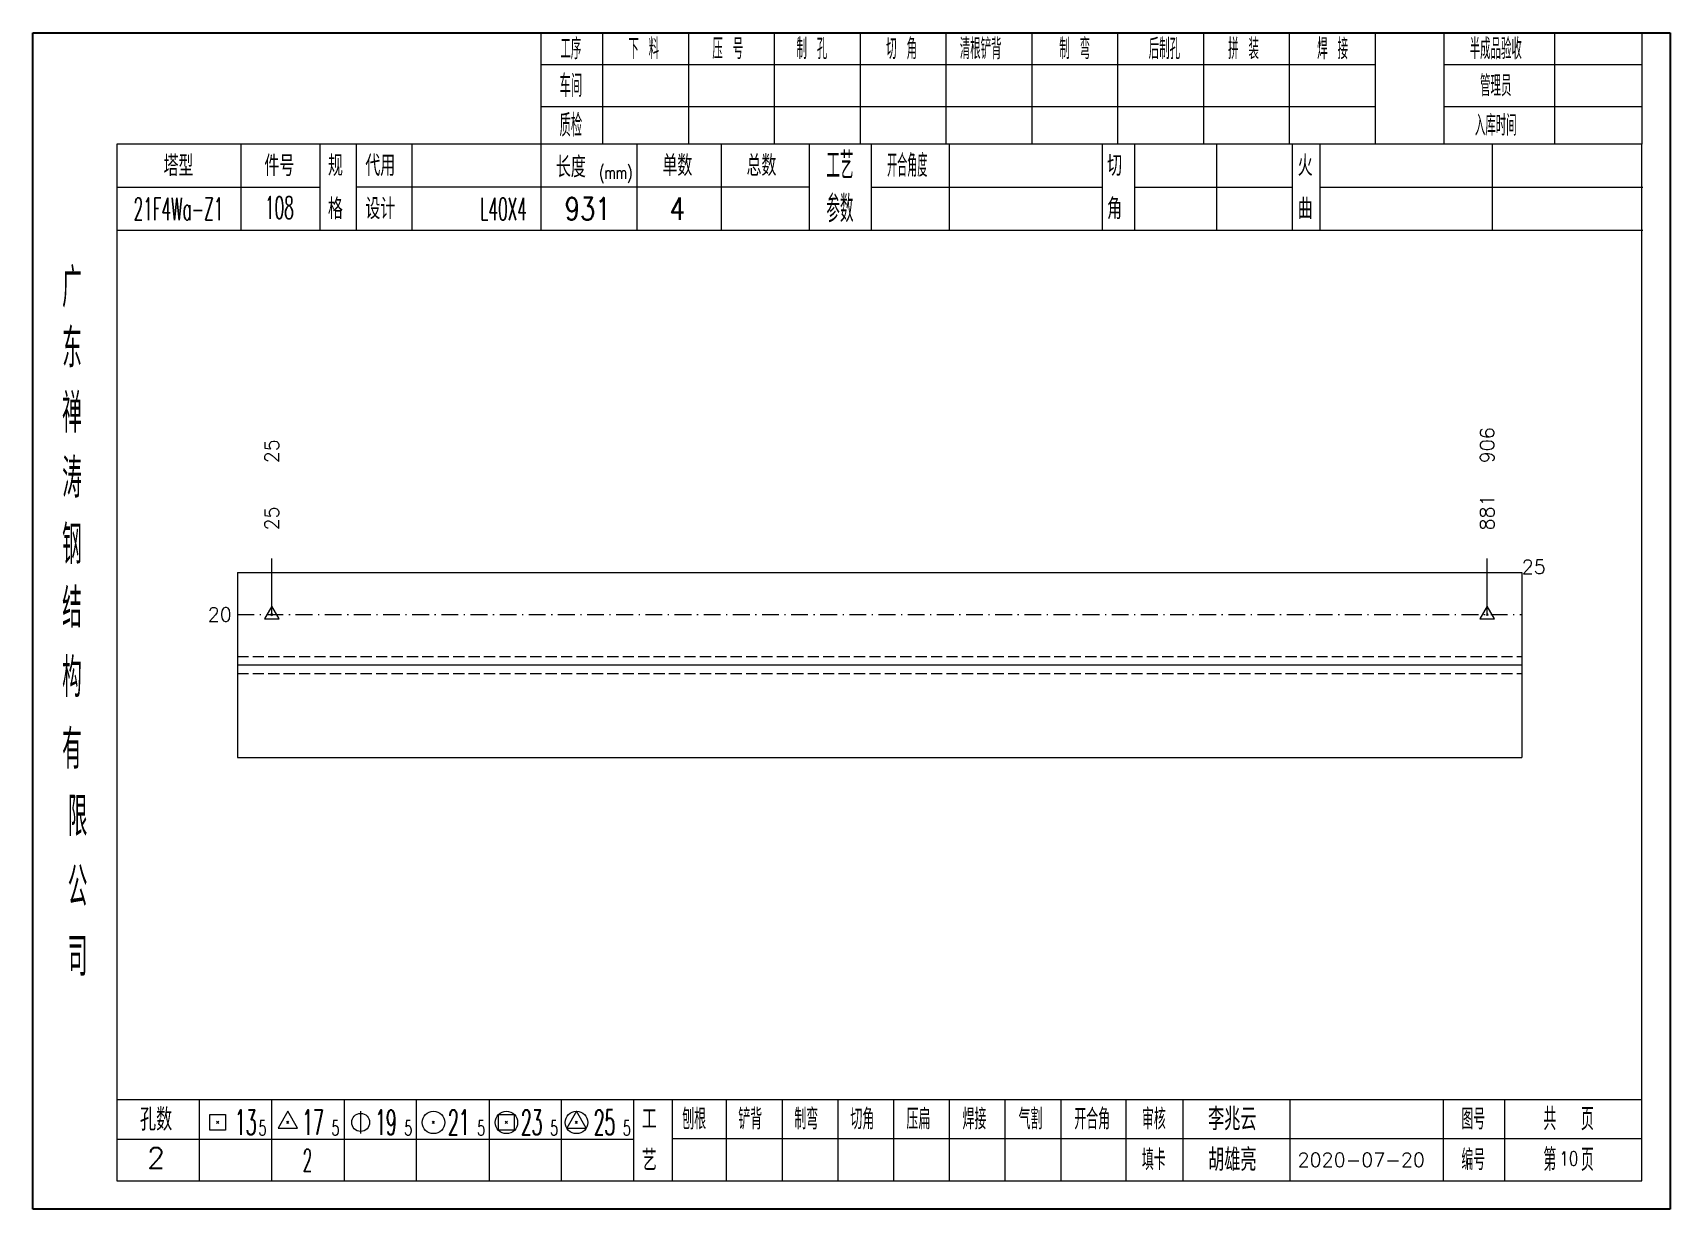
# Model space of a CAD drawing. Extents: x 1310 to 15542, y -76 to 8381.
# Drawn here: x 4325.6 to 4617.7, y 5793.7 to 6003.7 of the extents above; entities that cross this region are included whole.
import ezdxf
from ezdxf.enums import TextEntityAlignment as Align

# ---------------------------------------------------------------- set-up
doc = ezdxf.new("R2010")
doc.units = 0
doc.header["$MEASUREMENT"] = 0
doc.linetypes.add('一点画线', pattern=[5.2, 3, -1, 0.2, -1])
doc.linetypes.add('虚线', pattern=[2.75, 2, -0.75])
doc.layers.get('0').update_dxf_attribs({"linetype": 'CONTINUOUS', "lineweight": 25})
for name, color, linetype, lineweight in [('1', 7, 'CONTINUOUS', 25), ('4', 7, 'CONTINUOUS', 25), ('5', 7, 'CONTINUOUS', 25)]:
    doc.layers.add(name, color=color, linetype=linetype, lineweight=lineweight)
doc.styles.get("Standard").update_dxf_attribs({"font": 'simplex.shx', "width": 0.7, "height": 3, "bigfont": 'gbhzfs.shx'})

msp = doc.modelspace()

# ---------------------------------------------------------------- texts
at = {"color": 7, "linetype": 'Continuous', "lineweight": 13}
for s, p in [('25', (4368.244, 5926.824)), ('906', (4585.069, 5926.824))]:
    msp.add_text(s, height=2.5, rotation=90, dxfattribs=at).set_placement(p, align=Align.MIDDLE_LEFT)
at = {"color": 8, "linetype": 'Continuous', "lineweight": 9}
for s, p in [('25', (4368.244, 5914.824)), ('881', (4585.069, 5914.824))]:
    msp.add_text(s, height=2.5, rotation=90, dxfattribs=at).set_placement(p, align=Align.MIDDLE_LEFT)
at = {"color": 7, "linetype": 'Continuous', "lineweight": 13}
msp.add_text('25', height=2.5, dxfattribs=at).set_placement((4591.222, 5908.324), align=Align.MIDDLE_LEFT)
msp.add_text('20', height=2.5, dxfattribs=at).set_placement((4361.092, 5899.824), align=Align.MIDDLE_RIGHT)
at = {"layer": '4', "color": 1, "linetype": 'Continuous', "lineweight": 25}
for s, height, width, p in [('工序', 3.7, 0.7, (4421.592, 6000.781)), ('下 料', 3.7, 0.7, (4434.592, 6000.781)), ('压 号', 3.7, 0.7, (4449.592, 6000.781)), ('制 孔', 3.7, 0.7, (4464.592, 6000.781)), ('切 角', 3.7, 0.7, (4480.592, 6000.781)), ('清根铲背 ', 3.7, 0.7, (4495.592, 6000.781)), (' 制 弯', 3.7, 0.7, (4510.592, 6000.781)), (' 后制孔', 3.7, 0.7, (4526.592, 6000.781)), ('拼 装', 3.7, 0.7, (4541.592, 6000.781)), (' 焊 接', 3.7, 0.7, (4556.592, 6000.781)), ('半成品验收', 3.7, 0.7, (4586.592, 6000.781)), ('车间', 4, 0.7, (4421.592, 5994.181)), ('管理员', 3.7, 0.7, (4586.592, 5994.181)), ('质检', 4, 0.7, (4421.592, 5987.121)), ('入库时间', 3.7, 0.7, (4586.592, 5987.121)), ('工艺', 4.8, 0.7, (4469.592, 5979.941)), ('(mm)', 2.24, 0.7, (4429.592, 5978.681)), ('开合角度', 4, 0.6, (4481.592, 5979.941)), ('21F4Wa-Z1', 4, 0.5, (4351.592, 5972.201)), ('108', 4, 0.5, (4369.592, 5972.451)), ('L40X4', 4, 0.5, (4409.592, 5972.181)), ('931', 4, 0.8, (4424.592, 5972.231)), ('4', 4, 0.8, (4440.592, 5972.231)), ('参数', 4.8, 0.7, (4469.592, 5972.231)), ('广', 6.96, 0.7, (4332.592, 5958.151)), ('东', 6.96, 0.7, (4332.592, 5947.361)), ('禅', 6.96, 0.7, (4332.592, 5935.771)), ('涛', 6.96, 0.7, (4332.592, 5924.171)), ('钢', 6.96, 0.7, (4332.592, 5912.281)), ('结', 6.96, 0.7, (4332.592, 5900.971)), ('构', 6.96, 0.7, (4332.592, 5888.591)), ('有', 6.96, 0.7, (4332.592, 5875.781)), ('限', 6.96, 0.7, (4333.592, 5863.781)), ('公', 6.96, 0.7, (4333.592, 5851.241)), ('司', 6.96, 0.7, (4333.592, 5838.761)), ('13', 4.47, 0.5, (4363.592, 5809.181)), ('17', 4.47, 0.5, (4375.592, 5809.181)), ('19', 4.47, 0.5, (4388.592, 5809.181)), ('21', 4.47, 0.5, (4401.592, 5809.181)), ('23', 4.47, 0.5, (4414.592, 5809.181)), ('25', 4.47, 0.5, (4427.592, 5809.181)), ('刨根', 3.7, 0.8, (4443.592, 5809.781)), ('铲背', 3.7, 0.8, (4453.592, 5809.781)), ('制弯', 3.7, 0.8, (4463.592, 5809.781)), ('切角', 3.7, 0.8, (4473.592, 5809.781)), ('压扁', 3.7, 0.8, (4483.592, 5809.781)), ('焊接', 3.7, 0.8, (4493.592, 5809.781)), ('气割', 3.7, 0.8, (4503.592, 5809.781)), ('开合角', 3.7, 0.8, (4514.592, 5809.781)), ('审核', 3.7, 0.8, (4525.592, 5809.781)), ('图号', 3.7, 0.8, (4582.592, 5809.781)), ('共  页', 4, 0.8, (4599.592, 5809.781)), ('5', 2.68, 0.6, (4366.592, 5808.181)), ('5', 2.68, 0.6, (4379.592, 5808.181)), ('5', 2.68, 0.6, (4392.592, 5808.181)), ('5', 2.68, 0.6, (4405.592, 5808.181)), ('5', 2.68, 0.6, (4418.592, 5808.181)), ('5', 2.68, 0.6, (4431.592, 5808.181)), ('填卡', 3.7, 0.8, (4525.592, 5802.511)), ('编号', 3.7, 0.8, (4582.592, 5802.511)), ('第  页', 4, 0.8, (4599.592, 5802.511)), ('2', 4, 0.5, (4374.592, 5802.431))]:
    msp.add_text(s, height=height, dxfattribs=dict(at, width=width)).set_placement(p, align=Align.MIDDLE_CENTER)
for s, height, p in [('塔型', 3.7, (4351.592, 5979.911)), ('件号', 3.7, (4369.592, 5979.911)), ('规', 3.7, (4379.592, 5979.941)), ('代用', 3.7, (4387.592, 5979.941)), ('长度', 3.7, (4421.592, 5979.681)), ('单数', 3.7, (4440.592, 5979.941)), ('总数', 3.7, (4455.592, 5979.941)), ('切', 3.7, (4518.592, 5979.941)), ('火', 3.7, (4552.592, 5979.941)), ('格', 3.7, (4379.592, 5972.231)), ('设计', 3.7, (4387.592, 5972.231)), ('角', 3.7, (4518.592, 5972.231)), ('曲', 3.7, (4552.592, 5972.231)), ('孔数', 4, (4347.592, 5809.701)), ('工', 3.7, (4435.592, 5809.781)), ('李兆云', 4, (4539.592, 5809.781)), ('2', 3.7, (4347.592, 5802.871)), ('艺', 3.7, (4435.592, 5802.431)), ('胡雄亮', 4, (4539.592, 5802.511)), ('2020-07-20', 2.5, (4562.592, 5802.511))]:
    msp.add_text(s, height=height, dxfattribs=at).set_placement(p, align=Align.MIDDLE_CENTER)
at = {"layer": '4', "color": 6, "linetype": 'Continuous', "lineweight": 25, "width": 0.8}
msp.add_text('10', height=2.5, dxfattribs=at).set_placement((4599.617, 5802.739), align=Align.MIDDLE_CENTER)

# ---------------------------------------------------------------- blocks, each defined once
blk = doc.blocks.new('孔17.5')
at = {"layer": '5', "color": 7, "linetype": 'Continuous', "lineweight": 13}
for p, q in [((0, 1), (-0.866, -0.5)), ((-0.1, -0.1), (0.1, 0.1)), ((0.1, -0.1), (-0.1, 0.1)), ((0.866, -0.5), (0, 1)), ((-0.866, -0.5), (0.866, -0.5))]:
    blk.add_line(p, q, dxfattribs=at)
blk = doc.blocks.new('CTJGK')
at = {"color": 6, "linetype": 'Continuous'}
for p, q in [((0, 209.97), (292.13, 209.97)), ((0, 0), (0, 209.97)), ((292.13, 209.97), (292.13, 0)), ((292.13, 0), (0, 0))]:
    blk.add_line(p, q, dxfattribs=at)

# ---------------------------------------------------------------- linework, layer by layer
at = {"color": 7, "linetype": 'Continuous', "lineweight": 13}
for p, q in [((4368.244, 5899.824), (4368.244, 5909.824)), ((4585.069, 5899.824), (4585.069, 5909.824))]:
    msp.add_line(p, q, dxfattribs=at)
at = {"color": 7, "linetype": 'Continuous', "lineweight": 18}
for p, q in [((4362.092, 5907.324), (4362.092, 5874.324)), ((4362.092, 5907.324), (4591.222, 5907.324)), ((4591.222, 5907.324), (4591.222, 5874.324)), ((4362.092, 5890.824), (4591.222, 5890.824))]:
    msp.add_line(p, q, dxfattribs=at)
at = {"color": 3, "linetype": '一点画线', "lineweight": 13}
msp.add_line((4362.092, 5899.824), (4591.222, 5899.824), dxfattribs=at)
at = {"color": 1, "linetype": '虚线', "lineweight": 18}
for p, q in [((4362.092, 5892.324), (4591.222, 5892.324)), ((4362.092, 5889.324), (4591.222, 5889.324))]:
    msp.add_line(p, q, dxfattribs=at)
at = {"layer": '1', "color": 7, "linetype": 'Continuous', "lineweight": 18}
msp.add_line((4362.092, 5874.324), (4591.222, 5874.324), dxfattribs=at)
at = {"layer": '4', "color": 1, "linetype": 'Continuous', "lineweight": 18}
for p, q in [((4325.592, 6003.651), (4325.592, 5793.681)), ((4617.722, 6003.651), (4325.592, 6003.651)), ((4416.222, 6003.651), (4416.222, 5983.811)), ((4427.252, 6003.651), (4427.252, 5983.791)), ((4442.562, 6003.651), (4442.562, 5983.791)), ((4457.882, 6003.651), (4457.882, 5983.791)), ((4473.192, 6003.651), (4473.192, 5983.791)), ((4488.502, 6003.651), (4488.502, 5983.791)), ((4503.812, 6003.651), (4503.812, 5983.791)), ((4519.132, 6003.651), (4519.132, 5983.791)), ((4534.442, 6003.651), (4534.442, 5983.791)), ((4549.752, 6003.651), (4549.752, 5983.791)), ((4565.062, 6003.651), (4565.062, 5983.811)), ((4565.062, 6003.651), (4565.062, 5983.791)), ((4577.342, 6003.651), (4577.342, 5983.791)), ((4597.092, 6003.651), (4597.092, 5983.791)), ((4612.672, 6003.651), (4612.672, 5983.791)), ((4617.722, 5973.851), (4617.722, 6003.651)), ((4565.062, 5997.921), (4416.222, 5997.921)), ((4612.672, 5997.921), (4577.342, 5997.921)), ((4565.062, 5990.441), (4416.222, 5990.441)), ((4612.672, 5990.441), (4577.342, 5990.441)), ((4340.602, 5983.791), (4340.602, 5798.731)), ((4612.672, 5983.791), (4340.602, 5983.791)), ((4362.722, 5983.801), (4362.722, 5968.381)), ((4376.872, 5968.381), (4376.872, 5983.791)), ((4383.372, 5968.381), (4383.372, 5983.791)), ((4393.242, 5983.791), (4393.242, 5968.381)), ((4416.222, 5983.811), (4416.222, 5968.381)), ((4433.342, 5983.791), (4433.342, 5968.381)), ((4448.392, 5983.791), (4448.392, 5968.381)), ((4464.092, 5983.791), (4464.092, 5968.381)), ((4475.152, 5983.791), (4475.152, 5968.381)), ((4489.102, 5983.791), (4489.102, 5968.381)), ((4516.402, 5983.791), (4516.402, 5968.381)), ((4522.162, 5983.791), (4522.162, 5968.381)), ((4536.782, 5983.791), (4536.782, 5968.381)), ((4550.242, 5983.791), (4550.242, 5968.381)), ((4555.232, 5983.791), (4555.232, 5968.381)), ((4585.972, 5983.791), (4585.972, 5968.381)), ((4612.672, 5798.731), (4612.672, 5983.791)), ((4376.872, 5976.031), (4340.602, 5976.031)), ((4464.092, 5976.081), (4383.372, 5976.081)), ((4475.152, 5976.081), (4516.402, 5976.081)), ((4522.162, 5976.081), (4550.242, 5976.081)), ((4555.232, 5976.081), (4612.852, 5976.081)), ((4617.722, 5793.681), (4617.722, 5973.851)), ((4612.852, 5968.381), (4340.602, 5968.381)), ((4340.602, 5813.261), (4612.672, 5813.261)), ((4355.292, 5813.261), (4355.292, 5798.731)), ((4368.222, 5798.731), (4368.222, 5813.261)), ((4381.152, 5813.261), (4381.152, 5798.731)), ((4394.072, 5798.731), (4394.072, 5813.261)), ((4407.002, 5813.261), (4407.002, 5798.731)), ((4419.932, 5798.731), (4419.932, 5813.261)), ((4432.852, 5798.731), (4432.852, 5813.261)), ((4439.722, 5798.731), (4439.722, 5813.261)), ((4449.382, 5798.731), (4449.382, 5813.261)), ((4459.322, 5798.731), (4459.322, 5813.261)), ((4469.262, 5798.731), (4469.262, 5813.261)), ((4479.212, 5798.731), (4479.212, 5813.261)), ((4489.152, 5798.731), (4489.152, 5813.261)), ((4499.092, 5798.731), (4499.092, 5813.261)), ((4509.042, 5798.731), (4509.042, 5813.261)), ((4520.682, 5798.731), (4520.682, 5813.261)), ((4530.832, 5798.731), (4530.832, 5813.261)), ((4549.892, 5798.731), (4549.892, 5813.261)), ((4577.272, 5798.731), (4577.272, 5813.261)), ((4588.232, 5798.731), (4588.232, 5813.261)), ((4432.852, 5806.131), (4340.602, 5806.131)), ((4439.682, 5806.291), (4612.672, 5806.291)), ((4340.602, 5798.731), (4612.672, 5798.731)), ((4325.592, 5793.681), (4617.722, 5793.681))]:
    msp.add_line(p, q, dxfattribs=at)
at = {"layer": '4', "color": 7, "linetype": 'Continuous', "lineweight": 13}
for p, q in [((4357.178, 5807.767), (4357.178, 5810.595)), ((4357.178, 5810.595), (4360.006, 5810.595)), ((4360.006, 5810.595), (4360.006, 5807.767)), ((4371.092, 5811.181), (4369.36, 5808.181)), ((4372.824, 5808.181), (4371.092, 5811.181)), ((4384.092, 5811.181), (4384.092, 5807.181)), ((4408.678, 5807.767), (4408.678, 5810.595)), ((4408.678, 5810.595), (4411.506, 5810.595)), ((4411.506, 5810.595), (4411.506, 5807.767)), ((4422.592, 5811.181), (4420.86, 5808.181)), ((4424.324, 5808.181), (4422.592, 5811.181)), ((4360.006, 5807.767), (4357.178, 5807.767)), ((4358.392, 5808.981), (4358.792, 5809.381)), ((4358.792, 5808.981), (4358.392, 5809.381)), ((4369.36, 5808.181), (4372.824, 5808.181)), ((4370.892, 5808.981), (4371.292, 5809.381)), ((4371.292, 5808.981), (4370.892, 5809.381)), ((4396.892, 5808.981), (4397.292, 5809.381)), ((4397.292, 5808.981), (4396.892, 5809.381)), ((4411.506, 5807.767), (4408.678, 5807.767)), ((4409.892, 5808.981), (4410.292, 5809.381)), ((4410.292, 5808.981), (4409.892, 5809.381)), ((4420.86, 5808.181), (4424.324, 5808.181)), ((4422.392, 5808.981), (4422.792, 5809.381)), ((4422.792, 5808.981), (4422.392, 5809.381))]:
    msp.add_line(p, q, dxfattribs=at)
for centre, radius in [((4384.092, 5809.181), 1.6), ((4397.092, 5809.181), 2), ((4410.092, 5809.181), 2), ((4422.592, 5809.181), 2)]:
    msp.add_circle(centre, radius, dxfattribs=at)

# ---------------------------------------------------------------- block references
at = {"color": 0, "linetype": 'Continuous'}
msp.add_blockref('CTJGK', (4325.592, 5793.681), dxfattribs=at)
at = {"color": 8, "linetype": 'Continuous', "lineweight": 9, "xscale": 1.5, "yscale": 1.5, "zscale": 1.5}
for p in [(4368.244, 5899.824), (4585.069, 5899.824)]:
    msp.add_blockref('孔17.5', p, dxfattribs=at)

msp.set_redraw_order([(e.dxf.handle, doc.entitydb.next_handle()) for e in msp.query("TEXT MTEXT ATTDEF DIMENSION ARC_DIMENSION")])  # texts and dimensions are drawn at this point

doc.saveas('drawing.dxf')
